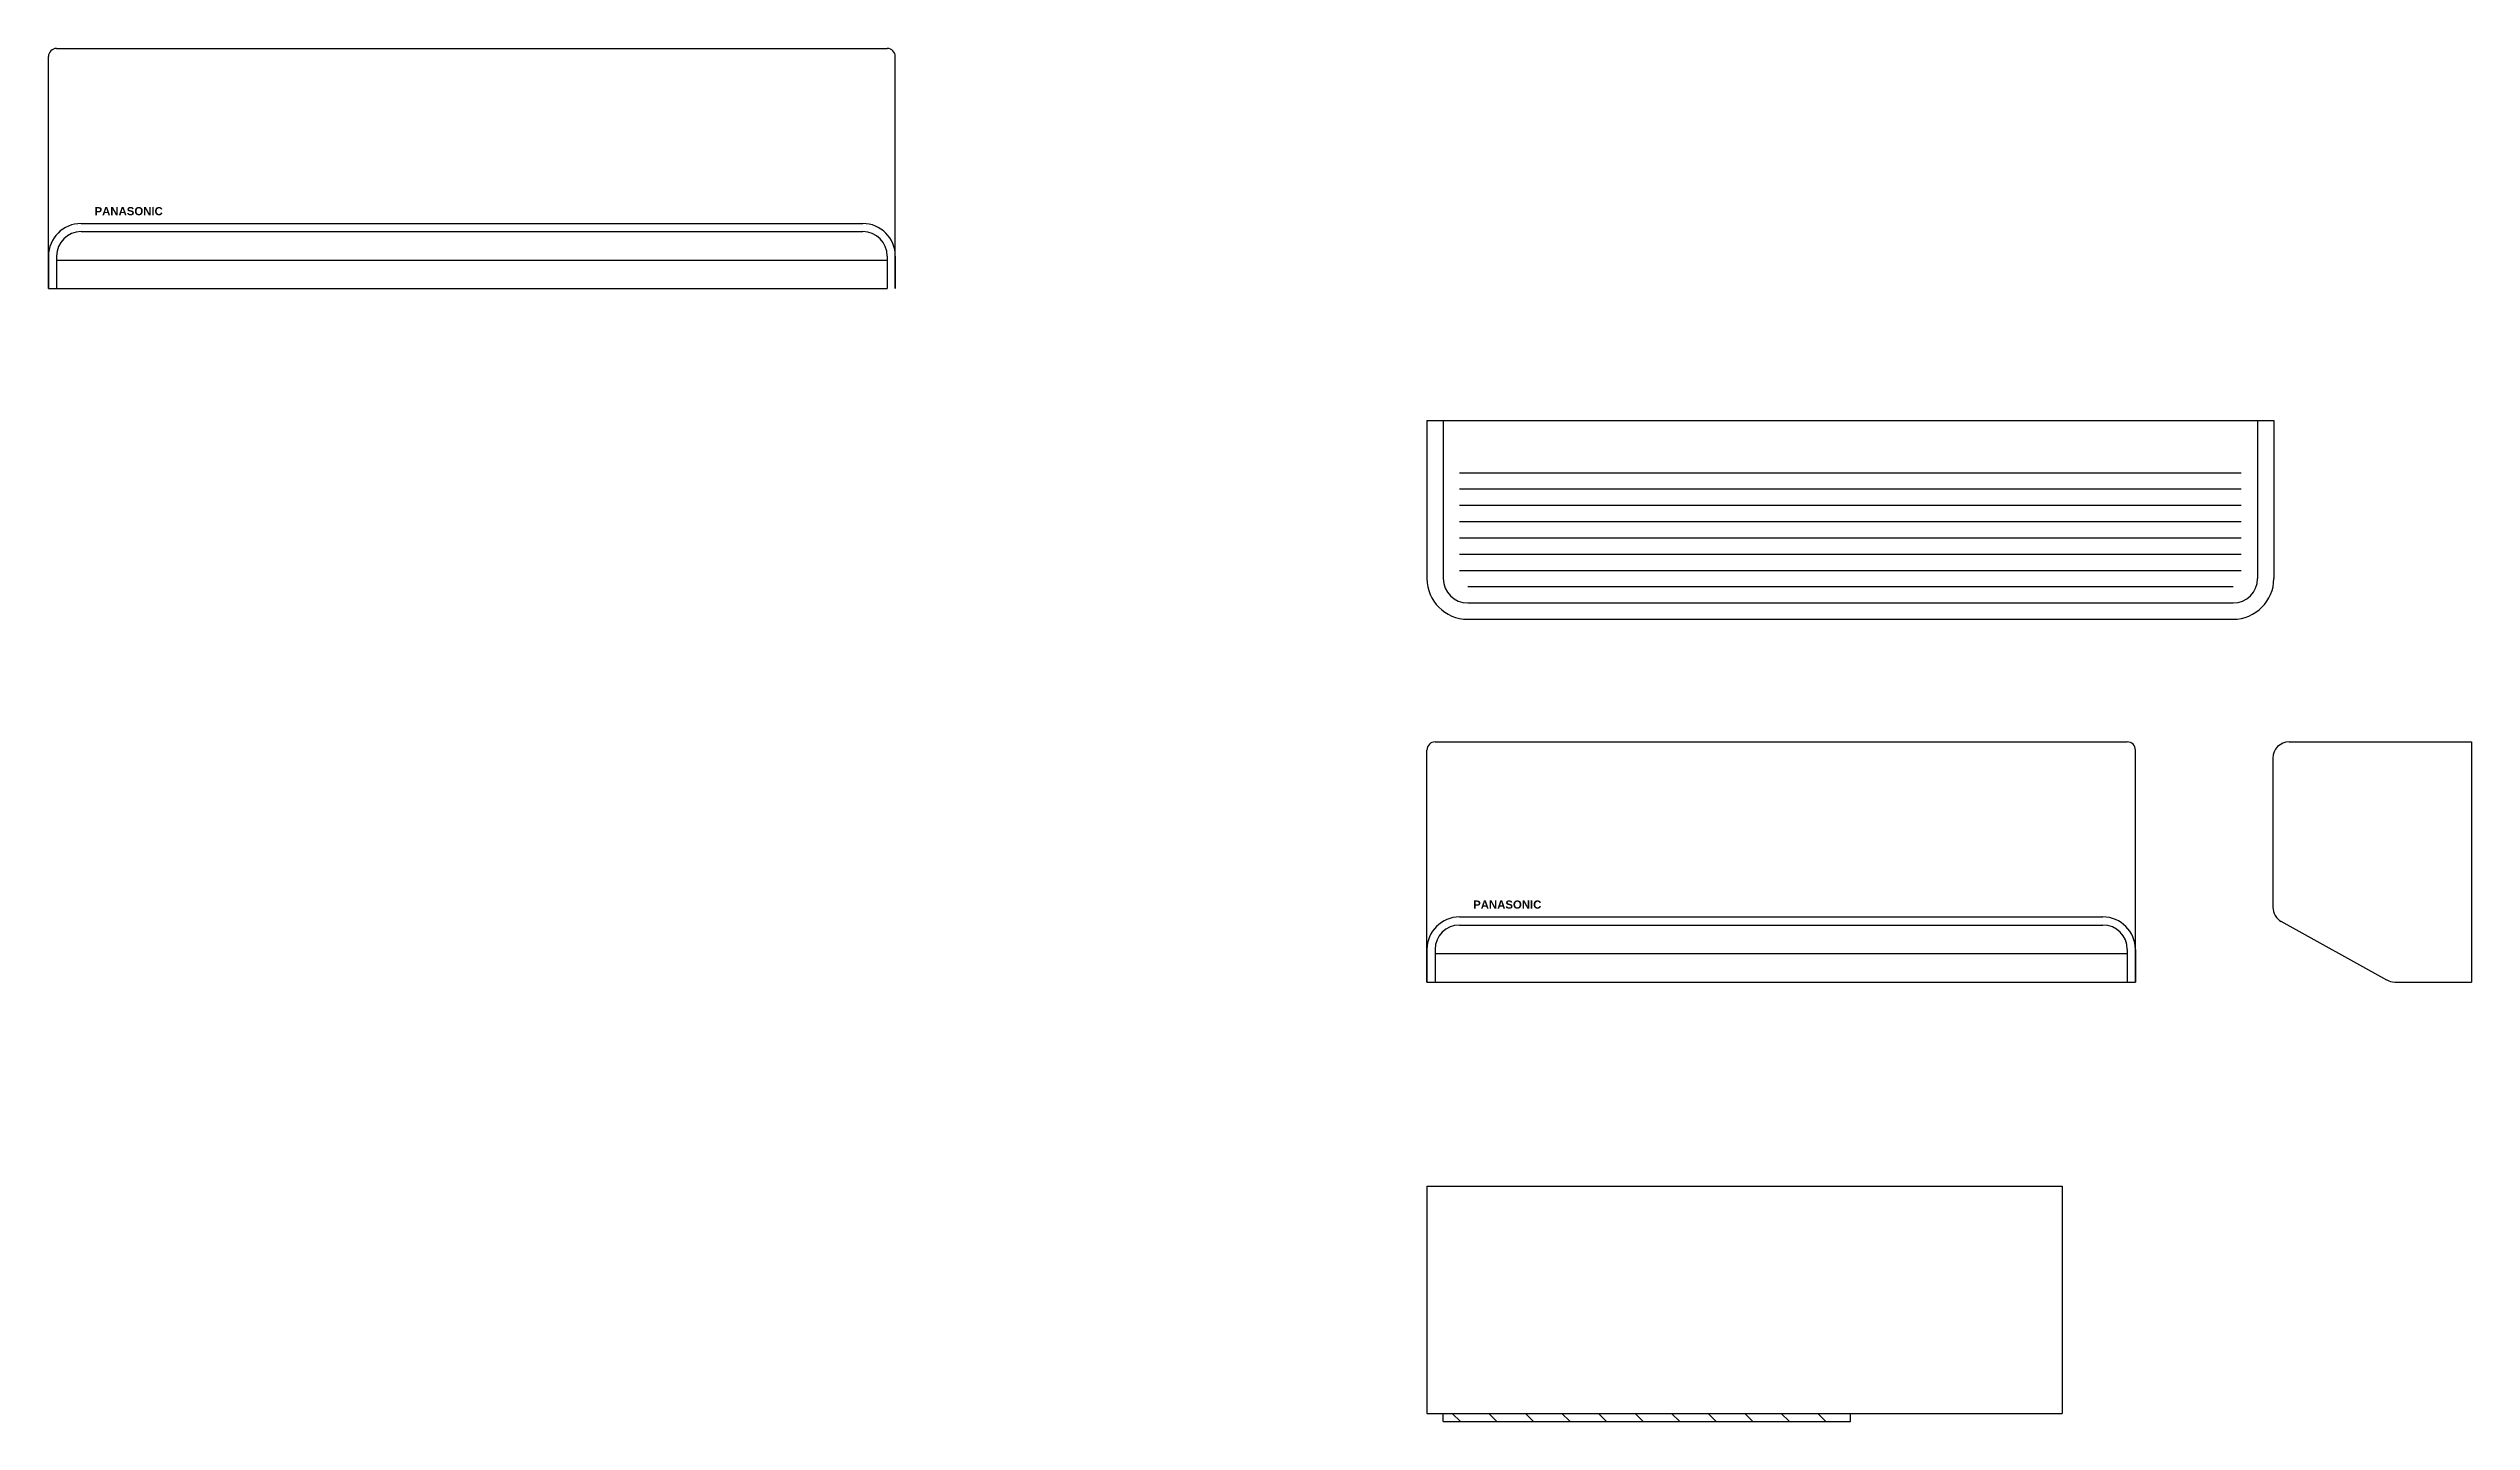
# Model space of a CAD drawing. Header units: millimetres. Extents: x -191 to 6553, y -2393 to 721.
# Drawn here: x 1042.3 to 1339.9, y 552.7 to 721.4 of the extents above; entities that cross this region are included whole.
import ezdxf

# ---------------------------------------------------------------- set-up
doc = ezdxf.new("R2010")
doc.units = ezdxf.units.MM

msp = doc.modelspace()

# ---------------------------------------------------------------- texts
at = {"char_height": 1, "width": 11.7054, "attachment_point": 5}
for insert in [(1052.17, 701.36), (1221.47, 616.18)]:
    msp.add_mtext('{\\fArial|b1|i0|c238|p0;PANASONIC}', dxfattribs=dict(at, insert=insert))

# ---------------------------------------------------------------- hatches: boundary and pattern name
h = msp.add_hatch()
h.set_pattern_fill('ANSI31', color=256, style=0)
h.set_pattern_definition([(315, (111.558, 871.054), (-2.245064, -2.245064), [])])
h.paths.add_polyline_path([(1263.61, 553.68), (1263.61, 552.68), (1213.61, 552.68), (1213.61, 553.68)])

# ---------------------------------------------------------------- linework, layer by layer
for p, q in [((1042.32, 691.85), (1042.32, 720.35)), ((1043.32, 721.35), (1145.32, 721.35)), ((1146.32, 691.85), (1146.32, 720.35)), ((1046.32, 699.85), (1142.32, 699.85)), ((1046.32, 698.85), (1142.32, 698.85)), ((1042.32, 695.85), (1042.32, 691.85)), ((1043.32, 695.85), (1043.32, 691.85)), ((1043.32, 695.35), (1145.32, 695.35)), ((1145.32, 695.85), (1145.32, 691.85)), ((1146.32, 695.85), (1146.32, 691.85)), ((1042.32, 691.85), (1145.32, 691.85)), ((1211.61, 675.64), (1315.61, 675.64)), ((1211.61, 675.64), (1211.61, 656.24)), ((1213.61, 675.64), (1213.61, 656.24)), ((1313.61, 675.64), (1313.61, 656.24)), ((1315.61, 675.64), (1315.61, 656.24)), ((1215.61, 669.24), (1311.61, 669.24)), ((1215.61, 667.24), (1311.61, 667.24)), ((1215.61, 665.24), (1311.61, 665.24)), ((1215.61, 663.24), (1311.61, 663.24)), ((1215.61, 661.24), (1311.61, 661.24)), ((1215.61, 659.24), (1311.61, 659.24)), ((1215.61, 657.24), (1311.61, 657.24)), ((1216.61, 655.24), (1310.61, 655.24)), ((1216.61, 653.24), (1310.61, 653.24)), ((1216.61, 651.24), (1310.61, 651.24)), ((1211.61, 606.67), (1211.61, 635.17)), ((1212.61, 636.17), (1297.61, 636.17)), ((1298.61, 606.67), (1298.61, 635.17)), ((1315.49, 634.17), (1315.49, 615.85)), ((1317.49, 636.17), (1339.89, 636.17)), ((1339.89, 636.17), (1339.89, 606.67)), ((1215.61, 614.67), (1294.61, 614.67)), ((1215.61, 613.67), (1294.61, 613.67)), ((1329.49, 606.92), (1316.52, 614.1)), ((1211.61, 610.67), (1211.61, 606.67)), ((1212.61, 610.67), (1212.61, 606.67)), ((1212.61, 610.17), (1297.61, 610.17)), ((1297.61, 610.67), (1297.61, 606.67)), ((1298.61, 610.67), (1298.61, 606.67)), ((1211.61, 606.67), (1298.61, 606.67)), ((1330.45, 606.67), (1339.89, 606.67)), ((1211.61, 581.58), (1211.61, 553.68)), ((1211.61, 581.58), (1289.61, 581.58)), ((1289.61, 581.58), (1289.61, 553.68)), ((1211.61, 553.68), (1289.61, 553.68)), ((1213.61, 552.68), (1213.61, 553.68)), ((1263.61, 552.68), (1263.61, 553.68)), ((1213.61, 552.68), (1263.61, 552.68))]:
    msp.add_line(p, q)
for centre, radius, start, end in [((1043.32, 720.35), 1, 90, 180), ((1145.32, 720.35), 1, 0, 90), ((1046.32, 695.85), 4, 90, 180), ((1142.32, 695.85), 4, 0, 90), ((1046.32, 695.85), 3, 90, 180), ((1142.32, 695.85), 3, 0, 90), ((1216.61, 656.24), 5, 180, 270), ((1216.61, 656.24), 3, 180, 270), ((1310.61, 656.24), 5, 270, 0), ((1310.61, 656.24), 3, 270, 0), ((1212.61, 635.17), 1, 90, 180), ((1297.61, 635.17), 1, 0, 90), ((1317.49, 634.17), 2, 90, 180), ((1215.61, 610.67), 4, 90, 180), ((1215.61, 610.67), 3, 90, 180), ((1294.61, 610.67), 4, 0, 90), ((1294.61, 610.67), 3, 0, 90), ((1317.49, 615.85), 2, 180, 241.0296), ((1330.45, 608.67), 2, 241.0296, 270)]:
    msp.add_arc(centre, radius, start, end)

msp.set_redraw_order([(e.dxf.handle, doc.entitydb.next_handle()) for e in msp.query("TEXT MTEXT ATTDEF DIMENSION ARC_DIMENSION")])  # texts and dimensions are drawn at this point

doc.saveas('drawing.dxf')
